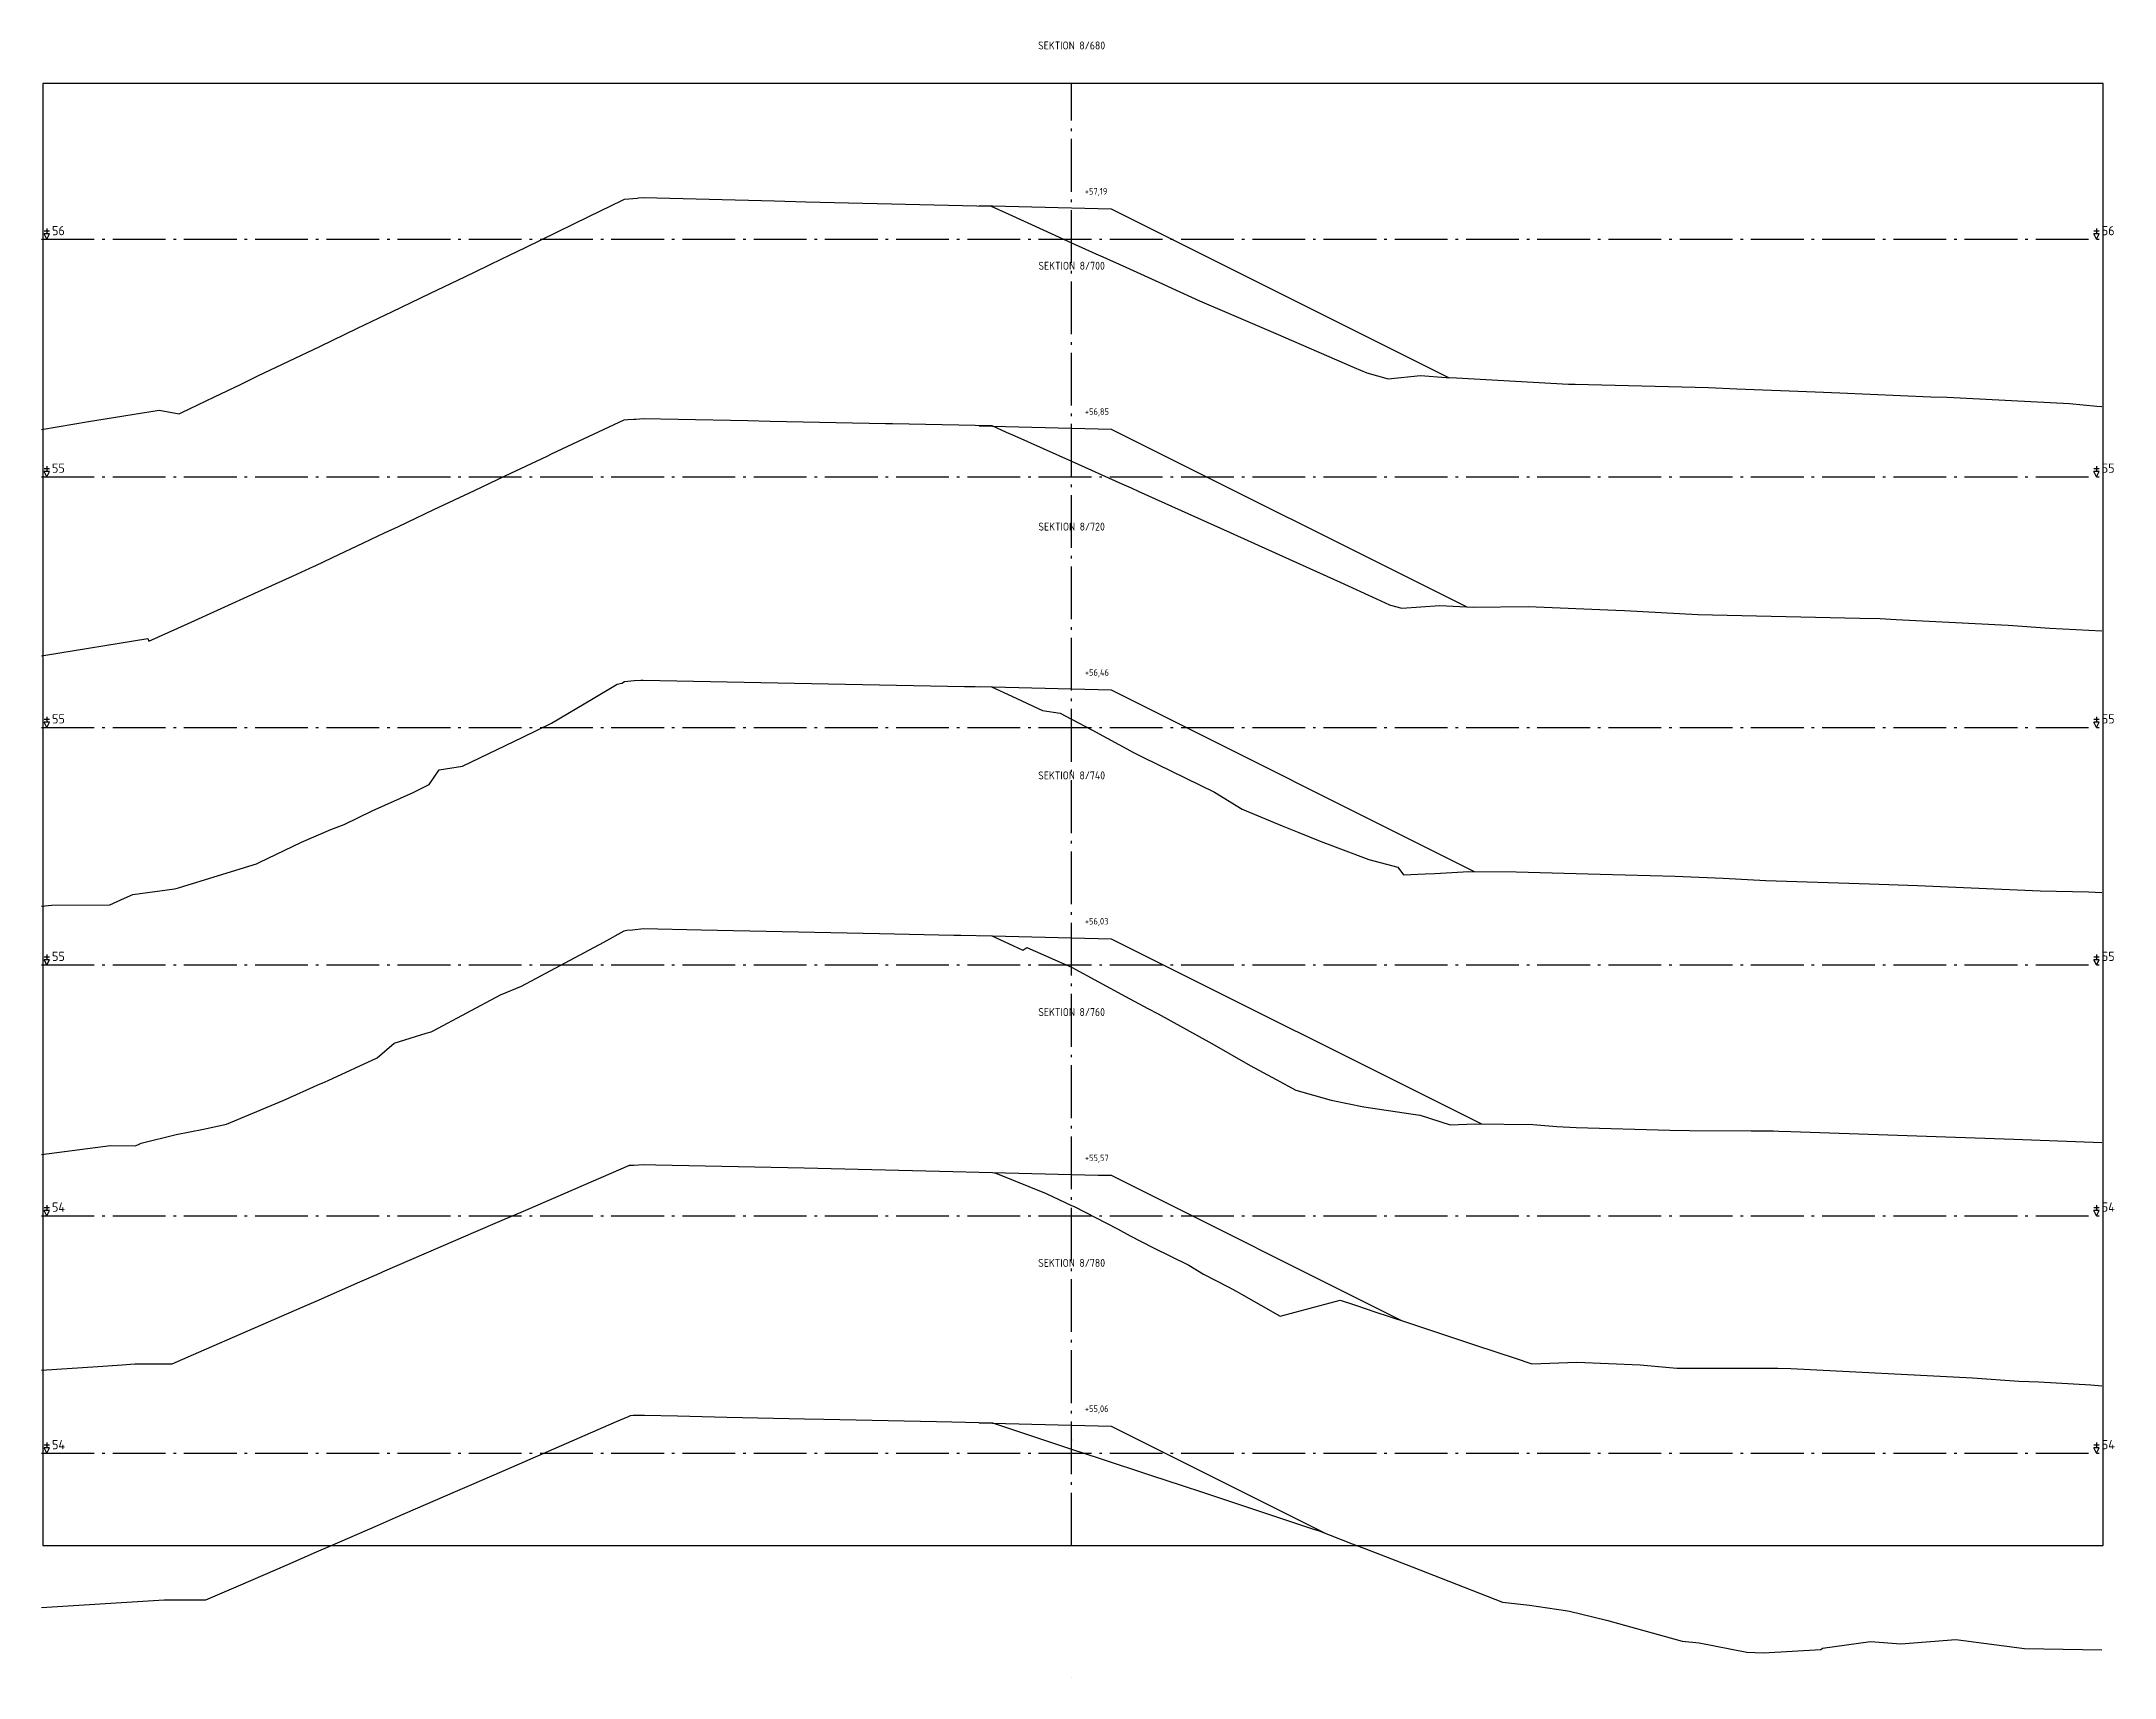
# Model space of a CAD drawing. Header units: metres. Extents: x 164066 to 165347, y 6228109 to 6230364.
# Drawn here: x 164151.8 to 164230.4, y 6229079.2 to 6229141.1 of the extents above; entities that cross this region are included whole.
import ezdxf
from ezdxf.enums import TextEntityAlignment as Align

# ---------------------------------------------------------------- set-up
doc = ezdxf.new("R2010")
doc.units = ezdxf.units.M
doc.header["$LTSCALE"] = 0.1
doc.linetypes.add('CENTRUMLINJE', pattern=[27, 20, -3, 1, -3])
for name, color, linetype in [('M-000', 7, 'Continuous'), ('M-372A', 3, 'Continuous'), ('M-374C', 6, 'Continuous'), ('M-378A', 7, 'CENTRUMLINJE'), ('M-378AT', 4, 'Continuous'), ('M-378B', 4, 'CENTRUMLINJE'), ('M-378BT', 4, 'Continuous'), ('T19202X', 4, 'Continuous')]:
    doc.layers.add(name, color=color, linetype=linetype)
doc.styles.add('ISO35', font='ISO3098', dxfattribs={"height": 3.5})
doc.styles.add('P_ISO_25', font='ISO', dxfattribs={"height": 2.5})
doc.styles.add('P_ISO_30', font='ISO', dxfattribs={"height": 3})

msp = doc.modelspace()

# ---------------------------------------------------------------- texts
at = {"layer": 'M-378AT', "style": 'ISO35'}
for s, p in [('56', (164152.204, 6229133.804)), ('56', (164229.904, 6229133.804)), ('55', (164152.204, 6229124.804)), ('55', (164229.904, 6229124.804)), ('55', (164152.204, 6229115.304)), ('55', (164229.904, 6229115.304)), ('55', (164152.204, 6229106.304)), ('55', (164229.904, 6229106.304)), ('54', (164152.204, 6229096.804)), ('54', (164229.904, 6229096.804)), ('54', (164152.204, 6229087.804)), ('54', (164229.904, 6229087.804))]:
    msp.add_text(s, height=0.35, dxfattribs=at).set_placement(p)
at = {"layer": 'M-378BT', "style": 'P_ISO_30'}
for s, p in [('SEKTION 8/680', (164190.854, 6229140.846)), ('SEKTION 8/700', (164190.854, 6229132.499)), ('SEKTION 8/720', (164190.854, 6229122.613)), ('SEKTION 8/740', (164190.854, 6229113.187)), ('SEKTION 8/760', (164190.854, 6229104.22)), ('SEKTION 8/780', (164190.854, 6229094.714))]:
    msp.add_text(s, height=0.3, dxfattribs=at).set_placement(p, align=Align.CENTER)
at = {"layer": 'M-378BT', "style": 'P_ISO_25'}
for s, p in [('+57,19', (164191.354, 6229135.346)), ('+56,85', (164191.354, 6229126.999)), ('+56,46', (164191.354, 6229117.113)), ('+56,03', (164191.354, 6229107.687)), ('+55,57', (164191.354, 6229098.72)), ('+55,06', (164191.354, 6229089.214))]:
    msp.add_text(s, height=0.25, dxfattribs=at).set_placement(p)

# ---------------------------------------------------------------- linework, layer by layer
at = {"layer": 'M-000'}
msp.add_lwpolyline([(164151.854, 6229084.154), (164229.954, 6229084.154), (164229.954, 6229139.554), (164151.854, 6229139.554), (164151.854, 6229084.154)], dxfattribs=at)
at = {"layer": 'M-372A', "color": 3, "linetype": 'Continuous'}
for points in [[(164151.804, 6229126.439), (164153.591, 6229126.752), (164156.27, 6229127.182), (164157.018, 6229127.04), (164157.124, 6229127.09), (164157.412, 6229127.228), (164158.358, 6229127.682), (164159.346, 6229128.155), (164160.009, 6229128.472), (164162.353, 6229129.595), (164163.782, 6229130.279), (164165.111, 6229130.915), (164166.529, 6229131.594), (164167.883, 6229132.243), (164168.691, 6229132.63), (164168.84, 6229132.703), (164169.573, 6229133.061), (164170.158, 6229133.346), (164172.558, 6229134.519), (164173.824, 6229135.137), (164173.899, 6229135.174), (164174.39, 6229135.214), (164174.433, 6229135.218), (164174.636, 6229135.235), (164179.587, 6229135.104), (164180.777, 6229135.075), (164187.808, 6229134.904), (164188.478, 6229134.6), (164189.77, 6229134.014), (164190.854, 6229133.523), (164191.777, 6229133.105), (164192.042, 6229132.985), (164192.907, 6229132.592), (164194.299, 6229131.961), (164194.652, 6229131.802), (164195.704, 6229131.325), (164196.919, 6229130.801), (164198.597, 6229130.079), (164200.227, 6229129.377), (164201.569, 6229128.799), (164202.048, 6229128.593), (164202.847, 6229128.364), (164204.082, 6229128.49), (164205.047, 6229128.409), (164205.44, 6229128.397), (164209.024, 6229128.198), (164209.684, 6229128.165), (164209.946, 6229128.156), (164214.993, 6229128.039), (164216.075, 6229127.985), (164219.038, 6229127.871), (164219.969, 6229127.83), (164223.428, 6229127.686), (164224.042, 6229127.67), (164228.673, 6229127.424), (164229.715, 6229127.323), (164229.904, 6229127.309)], [(164151.804, 6229117.87), (164151.952, 6229117.892), (164155.841, 6229118.521), (164155.878, 6229118.418), (164156.243, 6229118.583), (164157.337, 6229119.081), (164159.898, 6229120.244), (164161.323, 6229120.892), (164162.143, 6229121.264), (164162.173, 6229121.279), (164162.833, 6229121.591), (164164.011, 6229122.147), (164164.808, 6229122.524), (164165.337, 6229122.774), (164166.676, 6229123.407), (164168.216, 6229124.135), (164169.379, 6229124.685), (164170.97, 6229125.437), (164171.143, 6229125.519), (164172.35, 6229126.089), (164173.886, 6229126.815), (164174.026, 6229126.822), (164174.261, 6229126.834), (164174.332, 6229126.838), (164174.609, 6229126.86), (164175.935, 6229126.833), (164178.58, 6229126.78), (164179.428, 6229126.763), (164183.798, 6229126.675), (164184.066, 6229126.67), (164187.83, 6229126.593), (164188.376, 6229126.349), (164188.697, 6229126.205), (164190.854, 6229125.239), (164192.752, 6229124.39), (164193.113, 6229124.229), (164193.382, 6229124.108), (164194.017, 6229123.821), (164196.859, 6229122.538), (164197.006, 6229122.472), (164199.879, 6229121.174), (164201.034, 6229120.653), (164202.415, 6229120.029), (164202.909, 6229119.806), (164202.943, 6229119.791), (164203.365, 6229119.67), (164204.816, 6229119.77), (164206.08, 6229119.709), (164208.154, 6229119.74), (164211.476, 6229119.595), (164211.805, 6229119.583), (164214.592, 6229119.439), (164220.725, 6229119.298), (164221.5, 6229119.276), (164222.111, 6229119.25), (164226.356, 6229119.026), (164227.938, 6229118.915), (164229.904, 6229118.814)], [(164151.804, 6229108.376), (164152.183, 6229108.414), (164154.399, 6229108.434), (164154.955, 6229108.686), (164155.266, 6229108.828), (164156.853, 6229109.043), (164157.001, 6229109.075), (164159.334, 6229109.792), (164159.957, 6229109.981), (164160.059, 6229110.033), (164161.656, 6229110.811), (164162.77, 6229111.285), (164163.283, 6229111.477), (164164.346, 6229111.992), (164165.895, 6229112.686), (164166.506, 6229112.996), (164166.874, 6229113.55), (164167.767, 6229113.681), (164170.045, 6229114.791), (164171.132, 6229115.318), (164172.715, 6229116.255), (164173.625, 6229116.79), (164173.8, 6229116.835), (164173.909, 6229116.89), (164174.266, 6229116.93), (164174.52, 6229116.943), (164174.615, 6229116.948), (164180.35, 6229116.835), (164186.79, 6229116.709), (164187.196, 6229116.7), (164187.817, 6229116.688), (164188.586, 6229116.334), (164189.754, 6229115.797), (164190.424, 6229115.696), (164190.854, 6229115.469), (164191.622, 6229115.064), (164193.218, 6229114.193), (164193.547, 6229114.027), (164196.275, 6229112.702), (164197.314, 6229112.057), (164198.838, 6229111.431), (164199.462, 6229111.175), (164200.273, 6229110.842), (164202.115, 6229110.153), (164203.224, 6229109.861), (164203.439, 6229109.569), (164204.255, 6229109.604), (164204.626, 6229109.619), (164205.911, 6229109.701), (164207.71, 6229109.68), (164210.892, 6229109.591), (164213.737, 6229109.513), (164215.551, 6229109.448), (164217.165, 6229109.354), (164221.095, 6229109.224), (164222.918, 6229109.161), (164227.565, 6229108.968), (164229.396, 6229108.926), (164229.904, 6229108.902)], [(164151.804, 6229098.973), (164154.425, 6229099.319), (164155.353, 6229099.294), (164155.478, 6229099.348), (164155.587, 6229099.396), (164156.913, 6229099.729), (164157.942, 6229099.928), (164158.819, 6229100.125), (164160.66, 6229100.886), (164160.969, 6229101.024), (164162.369, 6229101.645), (164162.442, 6229101.679), (164162.677, 6229101.774), (164164.524, 6229102.638), (164165.173, 6229103.193), (164166.389, 6229103.575), (164166.579, 6229103.619), (164166.651, 6229103.661), (164169.205, 6229105.021), (164169.997, 6229105.347), (164173.116, 6229107.017), (164173.89, 6229107.447), (164173.995, 6229107.469), (164174.21, 6229107.487), (164174.621, 6229107.534), (164176.81, 6229107.487), (164183.573, 6229107.343), (164186.388, 6229107.283), (164186.659, 6229107.277), (164187.823, 6229107.254), (164188.46, 6229106.961), (164189.006, 6229106.71), (164189.159, 6229106.814), (164190.845, 6229106.072), (164190.854, 6229106.067), (164192.897, 6229104.954), (164193.737, 6229104.505), (164194.137, 6229104.299), (164196.17, 6229103.172), (164197.619, 6229102.339), (164198.605, 6229101.808), (164199.35, 6229101.415), (164200.692, 6229101.034), (164201.935, 6229100.78), (164204.054, 6229100.467), (164204.057, 6229100.467), (164204.071, 6229100.466), (164205.202, 6229100.091), (164206.154, 6229100.132), (164208.339, 6229100.107), (164209.252, 6229100.033), (164209.983, 6229100), (164213.53, 6229099.892), (164214.276, 6229099.878), (164216.607, 6229099.872), (164217.463, 6229099.866), (164217.655, 6229099.859), (164218.116, 6229099.843), (164226.564, 6229099.55), (164229.904, 6229099.423)], [(164151.804, 6229090.797), (164153.946, 6229090.933), (164154.865, 6229091.002), (164155.342, 6229091.036), (164156.763, 6229091.036), (164157.774, 6229091.478), (164159.631, 6229092.291), (164161.684, 6229093.189), (164162.211, 6229093.419), (164163.878, 6229094.148), (164164.048, 6229094.223), (164164.715, 6229094.515), (164164.73, 6229094.521), (164167.516, 6229095.724), (164167.891, 6229095.886), (164168.184, 6229096.012), (164169.262, 6229096.478), (164170.079, 6229096.83), (164170.247, 6229096.903), (164174.071, 6229098.554), (164174.083, 6229098.555), (164174.095, 6229098.564), (164174.096, 6229098.564), (164174.255, 6229098.565), (164174.622, 6229098.596), (164175.092, 6229098.586), (164180.712, 6229098.462), (164185.846, 6229098.338), (164187.848, 6229098.29), (164187.986, 6229098.262), (164189.892, 6229097.489), (164190.854, 6229097.041), (164190.951, 6229096.996), (164192.593, 6229096.151), (164193.075, 6229095.886), (164193.927, 6229095.448), (164195.296, 6229094.784), (164195.857, 6229094.44), (164196.787, 6229093.955), (164197.113, 6229093.78), (164197.296, 6229093.68), (164198.755, 6229092.852), (164201.034, 6229093.452), (164201.533, 6229093.286), (164202.095, 6229093.099), (164202.313, 6229093.027), (164203.544, 6229092.618), (164206.164, 6229091.747), (164207.661, 6229091.25), (164208.299, 6229091.038), (164210.005, 6229091.105), (164212.399, 6229090.997), (164213.8, 6229090.874), (164217.074, 6229090.881), (164217.619, 6229090.87), (164218.122, 6229090.858), (164225, 6229090.509), (164226.758, 6229090.388), (164227.512, 6229090.353), (164229.491, 6229090.241), (164229.904, 6229090.208)], [(164151.804, 6229081.809), (164156.455, 6229082.103), (164158.039, 6229082.092), (164158.478, 6229082.282), (164159.356, 6229082.664), (164161.137, 6229083.437), (164162.236, 6229083.914), (164162.738, 6229084.133), (164164.538, 6229084.914), (164165.227, 6229085.214), (164167.496, 6229086.199), (164168.124, 6229086.472), (164169.64, 6229087.13), (164173.607, 6229088.853), (164174.054, 6229089.047), (164174.138, 6229089.084), (164174.237, 6229089.091), (164174.669, 6229089.095), (164175.911, 6229089.067), (164177.786, 6229089.025), (164180.732, 6229088.96), (164181.463, 6229088.944), (164185.734, 6229088.85), (164186.314, 6229088.838), (164187.854, 6229088.804), (164188.085, 6229088.728), (164188.198, 6229088.69), (164188.344, 6229088.642), (164188.569, 6229088.567), (164190.854, 6229087.811), (164191.892, 6229087.468), (164193.88, 6229086.81), (164195.044, 6229086.425), (164195.81, 6229086.172), (164198.008, 6229085.444), (164199.988, 6229084.789), (164200.239, 6229084.706), (164201.489, 6229084.221), (164201.963, 6229084.037), (164203.757, 6229083.342), (164205.157, 6229082.799), (164205.729, 6229082.577), (164207.192, 6229082.01), (164208.212, 6229081.897), (164209.573, 6229081.694), (164209.725, 6229081.674), (164211.127, 6229081.323), (164213.995, 6229080.525), (164214.635, 6229080.467), (164216.447, 6229080.111), (164217.078, 6229080.09), (164219.251, 6229080.218), (164219.313, 6229080.27), (164221.134, 6229080.518), (164222.285, 6229080.43), (164224.374, 6229080.599), (164226.974, 6229080.252), (164229.904, 6229080.205)]]:
    msp.add_lwpolyline(points, dxfattribs=at)
at = {"layer": 'M-374C', "color": 6, "linetype": 'Continuous'}
for points in [[(164187.354, 6229134.933), (164190.854, 6229134.846), (164191.854, 6229134.821), (164192.354, 6229134.808), (164205.159, 6229128.406)], [(164187.354, 6229126.587), (164190.854, 6229126.499), (164191.854, 6229126.474), (164192.354, 6229126.462), (164205.836, 6229119.721)], [(164187.354, 6229116.701), (164190.854, 6229116.613), (164191.854, 6229116.588), (164192.354, 6229116.576), (164206.107, 6229109.699)], [(164187.354, 6229107.274), (164190.854, 6229107.187), (164191.854, 6229107.162), (164192.354, 6229107.149), (164206.393, 6229100.13)], [(164187.354, 6229098.308), (164190.854, 6229098.22), (164191.854, 6229098.195), (164192.354, 6229098.183), (164203.362, 6229092.679)], [(164187.354, 6229088.801), (164190.854, 6229088.714), (164191.854, 6229088.689), (164192.354, 6229088.676), (164200.484, 6229084.611)]]:
    msp.add_lwpolyline(points, dxfattribs=at)
at = {"layer": 'M-378A'}
for p, q in [((164151.804, 6229133.654), (164229.904, 6229133.654)), ((164151.804, 6229124.654), (164229.904, 6229124.654)), ((164151.804, 6229115.154), (164229.904, 6229115.154)), ((164151.804, 6229106.154), (164229.904, 6229106.154)), ((164151.804, 6229096.654), (164229.904, 6229096.654)), ((164151.804, 6229087.654), (164229.904, 6229087.654))]:
    msp.add_line(p, q, dxfattribs=at)
at = {"layer": 'M-378AT'}
for p, q in [((164152.104, 6229133.954), (164151.904, 6229133.954)), ((164152.004, 6229133.654), (164151.904, 6229133.854)), ((164152.104, 6229133.854), (164151.904, 6229133.854)), ((164152.004, 6229134.054), (164152.004, 6229133.854)), ((164152.004, 6229133.654), (164152.104, 6229133.854)), ((164229.804, 6229133.954), (164229.604, 6229133.954)), ((164229.704, 6229133.654), (164229.604, 6229133.854)), ((164229.804, 6229133.854), (164229.604, 6229133.854)), ((164229.704, 6229134.054), (164229.704, 6229133.854)), ((164229.704, 6229133.654), (164229.804, 6229133.854)), ((164152.104, 6229124.954), (164151.904, 6229124.954)), ((164152.004, 6229124.654), (164151.904, 6229124.854)), ((164152.104, 6229124.854), (164151.904, 6229124.854)), ((164152.004, 6229125.054), (164152.004, 6229124.854)), ((164152.004, 6229124.654), (164152.104, 6229124.854)), ((164229.804, 6229124.954), (164229.604, 6229124.954)), ((164229.704, 6229124.654), (164229.604, 6229124.854)), ((164229.804, 6229124.854), (164229.604, 6229124.854)), ((164229.704, 6229125.054), (164229.704, 6229124.854)), ((164229.704, 6229124.654), (164229.804, 6229124.854)), ((164152.104, 6229115.454), (164151.904, 6229115.454)), ((164152.004, 6229115.154), (164151.904, 6229115.354)), ((164152.104, 6229115.354), (164151.904, 6229115.354)), ((164152.004, 6229115.554), (164152.004, 6229115.354)), ((164152.004, 6229115.154), (164152.104, 6229115.354)), ((164229.804, 6229115.454), (164229.604, 6229115.454)), ((164229.704, 6229115.154), (164229.604, 6229115.354)), ((164229.804, 6229115.354), (164229.604, 6229115.354)), ((164229.704, 6229115.554), (164229.704, 6229115.354)), ((164229.704, 6229115.154), (164229.804, 6229115.354)), ((164152.104, 6229106.454), (164151.904, 6229106.454)), ((164152.004, 6229106.154), (164151.904, 6229106.354)), ((164152.104, 6229106.354), (164151.904, 6229106.354)), ((164152.004, 6229106.554), (164152.004, 6229106.354)), ((164152.004, 6229106.154), (164152.104, 6229106.354)), ((164229.804, 6229106.454), (164229.604, 6229106.454)), ((164229.704, 6229106.154), (164229.604, 6229106.354)), ((164229.804, 6229106.354), (164229.604, 6229106.354)), ((164229.704, 6229106.554), (164229.704, 6229106.354)), ((164229.704, 6229106.154), (164229.804, 6229106.354)), ((164152.104, 6229096.954), (164151.904, 6229096.954)), ((164152.004, 6229097.054), (164152.004, 6229096.854)), ((164229.804, 6229096.954), (164229.604, 6229096.954)), ((164229.704, 6229097.054), (164229.704, 6229096.854)), ((164152.004, 6229096.654), (164151.904, 6229096.854)), ((164152.104, 6229096.854), (164151.904, 6229096.854)), ((164152.004, 6229096.654), (164152.104, 6229096.854)), ((164229.704, 6229096.654), (164229.604, 6229096.854)), ((164229.804, 6229096.854), (164229.604, 6229096.854)), ((164229.704, 6229096.654), (164229.804, 6229096.854)), ((164152.104, 6229087.954), (164151.904, 6229087.954)), ((164152.004, 6229087.654), (164151.904, 6229087.854)), ((164152.104, 6229087.854), (164151.904, 6229087.854)), ((164152.004, 6229088.054), (164152.004, 6229087.854)), ((164152.004, 6229087.654), (164152.104, 6229087.854)), ((164229.804, 6229087.954), (164229.604, 6229087.954)), ((164229.704, 6229087.654), (164229.604, 6229087.854)), ((164229.804, 6229087.854), (164229.604, 6229087.854)), ((164229.704, 6229088.054), (164229.704, 6229087.854)), ((164229.704, 6229087.654), (164229.804, 6229087.854))]:
    msp.add_line(p, q, dxfattribs=at)
at = {"layer": 'M-378B', "linetype": 'CENTRUMLINJE'}
msp.add_line((164190.854, 6229084.154), (164190.854, 6229139.554), dxfattribs=at)
at = {"layer": 'T19202X'}
for centre in [(164190.854, 6229124.654), (164190.854, 6229116.154), (164190.854, 6229106.654), (164190.854, 6229097.154), (164190.854, 6229088.154), (164190.854, 6229079.154)]:
    msp.add_circle(centre, 0.001, dxfattribs=at)

msp.set_redraw_order([(e.dxf.handle, doc.entitydb.next_handle()) for e in msp.query("TEXT MTEXT ATTDEF DIMENSION ARC_DIMENSION")])  # texts and dimensions are drawn at this point

doc.saveas('drawing.dxf')
